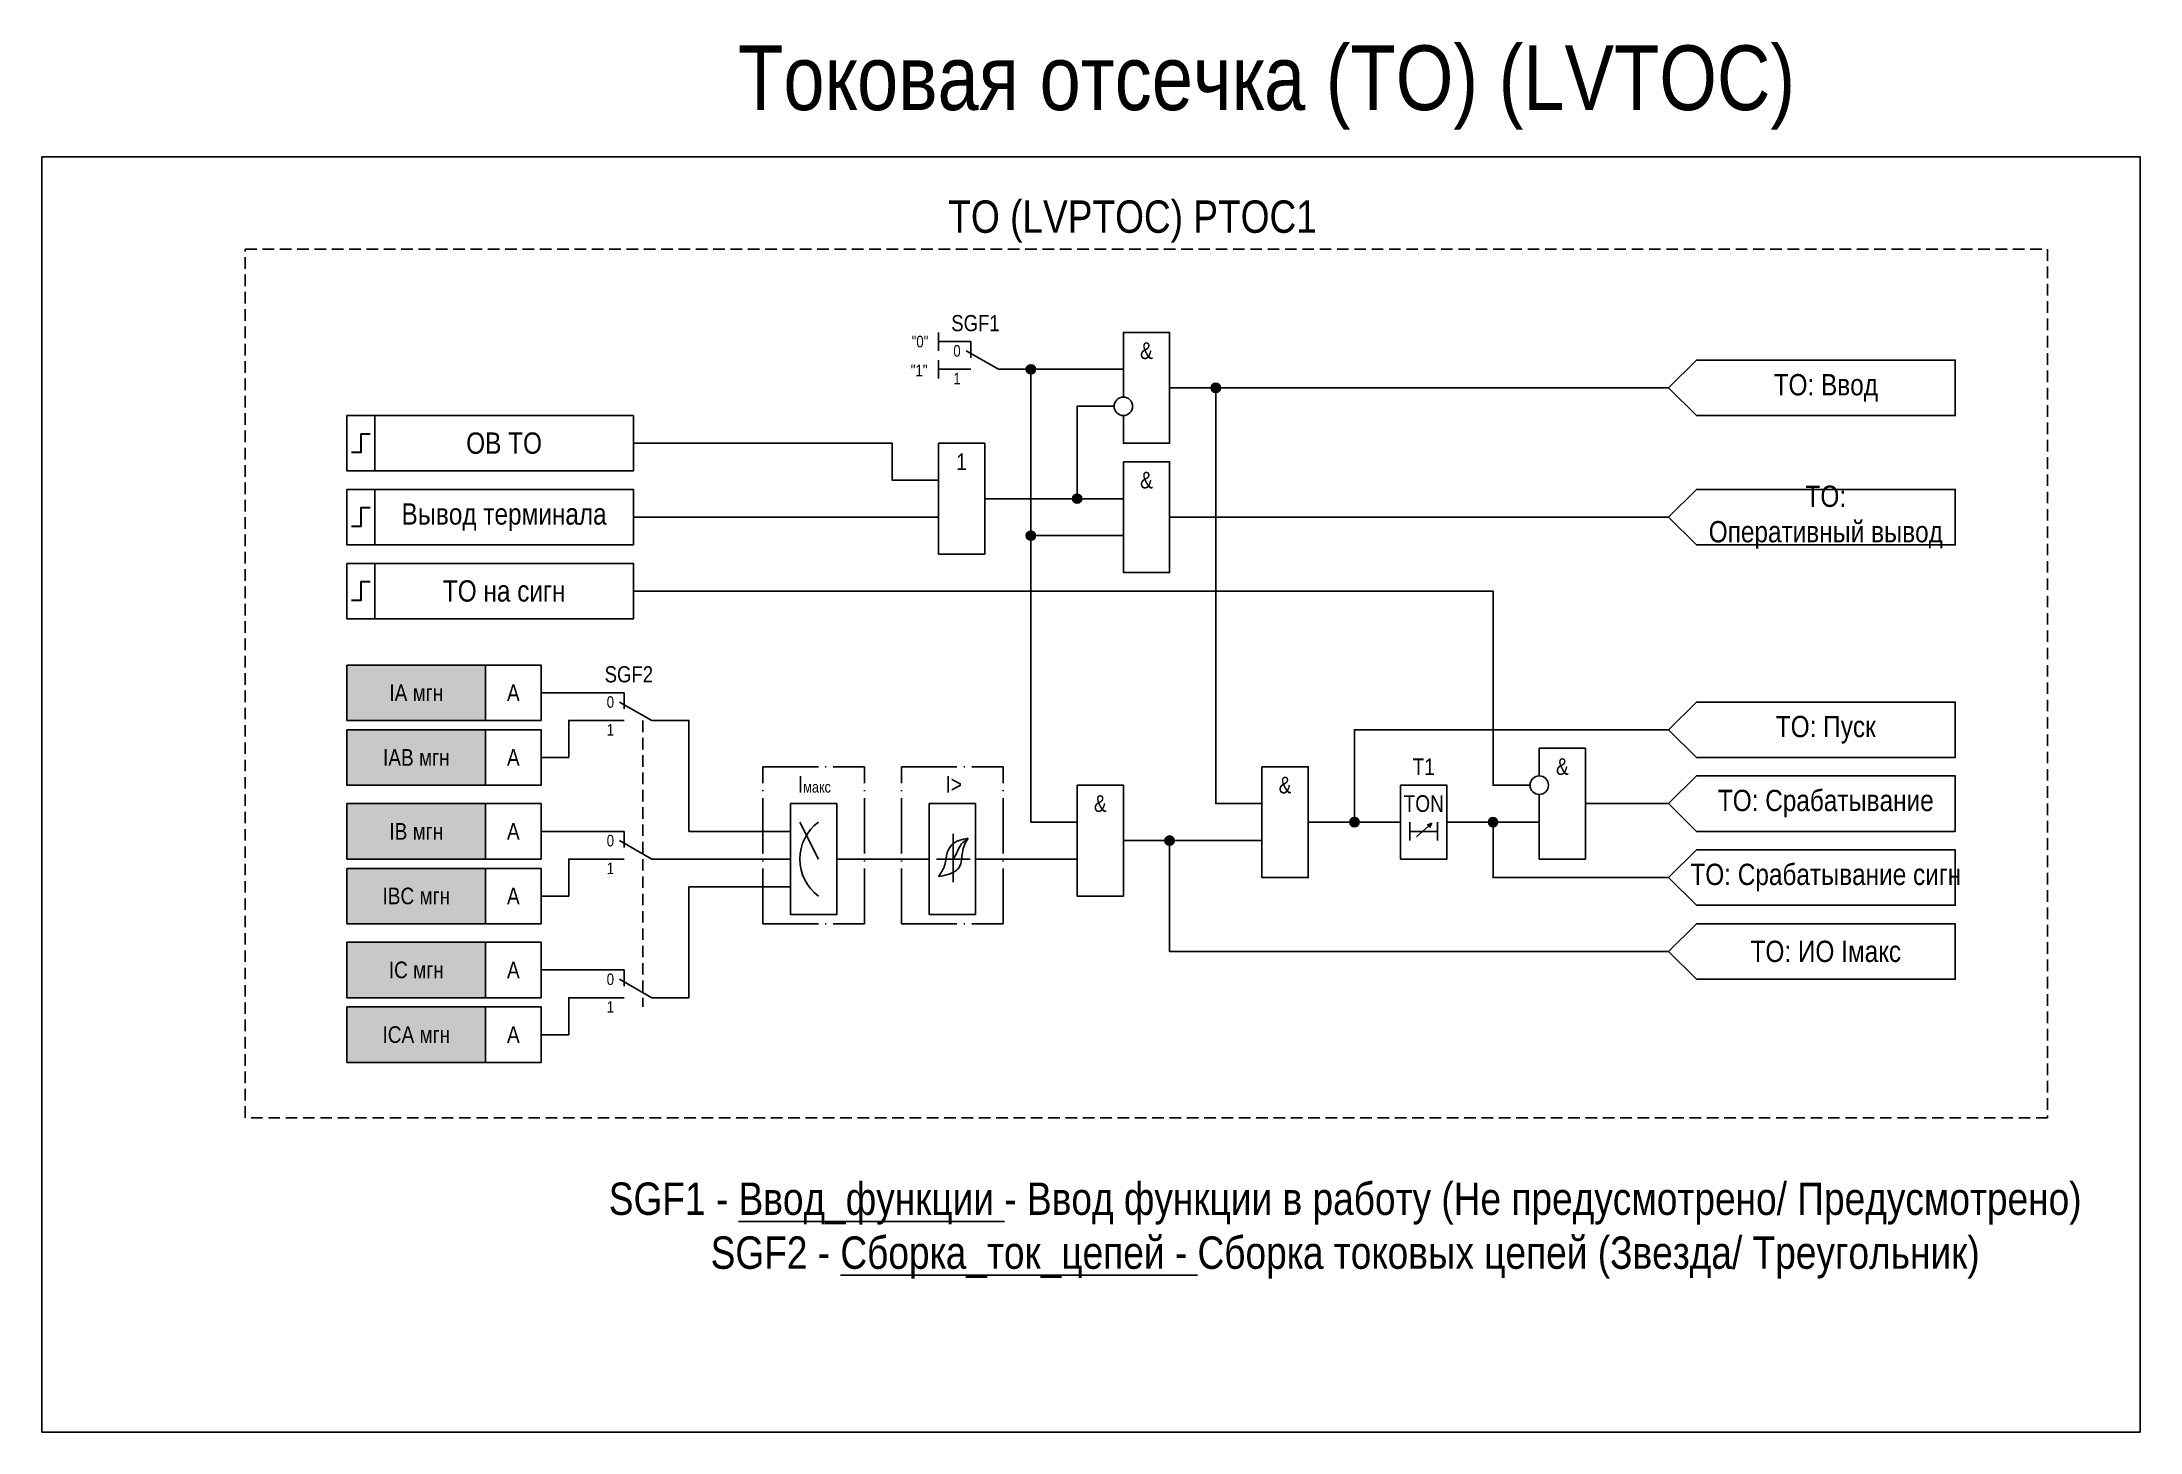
# Model space of a CAD drawing. Header units: millimetres. Extents: x -796 to 375, y -51 to 280.
# Drawn here: x -796 to -569, y 0 to 150.4 of the extents above; entities that cross this region are included whole.
import ezdxf
from ezdxf.enums import TextEntityAlignment as Align

# ---------------------------------------------------------------- set-up
doc = ezdxf.new("R2010")
doc.units = ezdxf.units.MM
doc.linetypes.add('ACAD_ISO04W100', pattern=[30, 24, -3, 0, -3])
doc.linetypes.add('штриховая2', pattern=[0.375, 0.25, -0.125])
doc.layers.add('TEXT', color=7, linetype='Continuous', lineweight=25)
doc.layers.add('Основная', color=7, linetype='Continuous')
doc.styles.add('1.8_Gost_RD', font='ARIALN.TTF', dxfattribs={"height": 1.8})
doc.styles.add('2.5_Gost_RD', font='ARIALN.TTF', dxfattribs={"height": 2.5})
doc.styles.add('3.5_Gost_RD', font='ARIALN.TTF', dxfattribs={"height": 3.5})
doc.styles.add('Вывод', font='ARIALN.TTF', dxfattribs={"height": 2.5})
doc.styles.add('Компонент', font='ARIALN.TTF', dxfattribs={"height": 3.5})

msp = doc.modelspace()

# ---------------------------------------------------------------- texts
at = {"color": 30, "ltscale": 100, "style": '3.5_Gost_RD'}
for s, insert, char_height, width, attachment_point in [('{\\C3;Токовая отсечка (ТО) (LVTOC)}', (-663.5, 145.5), 7, 189, 5), ('ТО (LVРTOC) {\\C6;РTOC1}', (-678, 131), 3.5, 160, 5), ('SGF1 - {\\LВвод_функции} - Ввод функции в работу (Не предусмотрено/ Предусмотрено)\\PSGF2 - {\\LСборка_ток_цепей -} Сборка токовых цепей (Звезда/ Треугольник)', (-655, 27), 3.5, 206.7768, 2)]:
    msp.add_mtext(s, dxfattribs=dict(at, insert=insert, char_height=char_height, width=width, attachment_point=attachment_point))
at = {"ltscale": 100, "char_height": 1.8, "attachment_point": 5}
for s, insert, width, style in [('&', (-676.5, 117), 5, '2.5_Gost_RD'), ('1', (-696.5, 105), 5, '2.5_Gost_RD'), ('&', (-676.5, 103), 5, '2.5_Gost_RD'), ('IA мгн', (-755.5, 80), 15, '1.8_Gost_RD'), ('А', (-745, 80), 6, '1.8_Gost_RD'), ('IAB мгн', (-755.5, 73), 15, '1.8_Gost_RD'), ('А', (-745, 73), 6, '1.8_Gost_RD'), ('T1', (-646.5, 72), 5, '2.5_Gost_RD'), ('&', (-631.5, 72), 5, '2.5_Gost_RD'), ('&', (-661.5, 70), 5, '2.5_Gost_RD'), ('&', (-681.5, 68), 5, '2.5_Gost_RD'), ('TON', (-646.5, 68), 5, '2.5_Gost_RD'), ('IB мгн', (-755.5, 65), 15, '1.8_Gost_RD'), ('А', (-745, 65), 6, '1.8_Gost_RD'), ('IBC мгн', (-755.5, 58), 15, '1.8_Gost_RD'), ('А', (-745, 58), 6, '1.8_Gost_RD'), ('IC мгн', (-755.5, 50), 15, '1.8_Gost_RD'), ('А', (-745, 50), 6, '1.8_Gost_RD'), ('ICA мгн', (-755.5, 43), 15, '1.8_Gost_RD'), ('А', (-745, 43), 6, '1.8_Gost_RD')]:
    msp.add_mtext(s, dxfattribs=dict(at, insert=insert, width=width, style=style))
at = {"ltscale": 100, "insert": (-702, 115.5), "char_height": 1.25, "attachment_point": 1, "style": '3.5_Gost_RD'}
msp.add_mtext_dynamic_manual_height_columns('"1"', width=2, gutter_width=17.5, heights=[0], dxfattribs=at)
at = {"color": 7, "ltscale": 100, "char_height": 1.8, "attachment_point": 1, "style": '1.8_Gost_RD'}
for s, insert in [('\\pi2.7859;I{\\H0.66667x;макс}', (-717, 71)), ('\\pi4.7676;I>', (-703, 71))]:
    msp.add_mtext_dynamic_manual_height_columns(s, width=11, gutter_width=17.5, heights=[0], dxfattribs=dict(at, insert=insert))
at = {"layer": 'TEXT', "ltscale": 100, "char_height": 2.3, "width": 28, "attachment_point": 5, "style": '2.5_Gost_RD'}
for s, insert in [('ТО: Ввод', (-603, 113)), ('ТО:\\P\\pt18.4;Оперативный вывод', (-603, 99))]:
    msp.add_mtext(s, dxfattribs=dict(at, insert=insert))
at = {"layer": 'TEXT', "color": 0, "ltscale": 100, "char_height": 2.3, "width": 28, "attachment_point": 5, "style": '2.5_Gost_RD'}
for s, insert in [('{\\C256;ОВ ТО}', (-746, 107)), ('{\\C256;Вывод терминала}', (-746, 99)), ('{\\C256;ТО на сигн}', (-746, 91)), ('{\\C256;ТО: Пуск}', (-603, 76)), ('{\\C256;ТО: Срабатывание}', (-603, 68)), ('{\\C256;ТО: Срабатывание сигн}', (-603, 60)), ('{\\C256;ТО: ИО Iмакс}', (-603, 52))]:
    msp.add_mtext(s, dxfattribs=dict(at, insert=insert))

# ---------------------------------------------------------------- blocks, each defined once
blk = doc.blocks.new('*U70')
at = {"layer": 'Основная', "linetype": 'ACAD_ISO04W100', "ltscale": 0.25}
for p, q in [((0, 0), (11, 0)), ((0, -17), (0, 0)), ((11, -17), (11, 0)), ((0, -17), (11, -17))]:
    blk.add_line(p, q, dxfattribs=at)
at = {"layer": 'Основная', "style": 'Компонент'}
blk.add_attdef('ОУ', text='', height=3.5, dxfattribs=at).set_placement((11, 0), align=Align.MIDDLE_CENTER)
blk = doc.blocks.new('Точка')
at = {"ltscale": 100}
h = blk.add_hatch(color=256, dxfattribs=at)
h.dxf.hatch_style = 1
edge = h.paths.add_edge_path()
edge.add_arc((0, 0), 0.5, 0, 360)
blk.add_circle((0, 0), 0.5, dxfattribs=at)
blk = doc.blocks.new('*U79')
at = {"layer": 'Основная', "ltscale": 0.35}
blk.add_line((6, 6), (6, 2.5), dxfattribs=at)
at = {"layer": 'Основная', "color": 0}
blk.add_line((0, 0), (7, 4), dxfattribs=at)
blk = doc.blocks.new('*U81')
at = {"layer": 'Основная', "color": 0}
for p, q in [((-3, 6), (-9, 6)), ((-3, 0), (-9, 0)), ((9, 0), (3, 0))]:
    blk.add_line(p, q, dxfattribs=at)
at = {"layer": 'Основная', "ltscale": 0.25, "xscale": -1}
blk.add_blockref('*U79', (3, 0), dxfattribs=at)
at = {"layer": 'Основная'}
for tag, height, style, p in [('ОУ', 3.5, 'Компонент', (-2, 10)), ('В1', 2.5, 'Вывод', (-14, 6)), ('В2', 2.5, 'Вывод', (-6, 4)), ('В3', 2.5, 'Вывод', (-6, -2))]:
    blk.add_attdef(tag, text='', height=height, dxfattribs=dict(at, style=style)).set_placement(p, align=Align.MIDDLE_CENTER)

# ---------------------------------------------------------------- hatches: boundary and pattern name
at = {"ltscale": 100, "true_color": 0xef8637}
h = msp.add_hatch(color=30, dxfattribs=at)
h.dxf.hatch_style = 1
h.paths.add_polyline_path([(-763, 83), (-748, 83), (-748, 77), (-763, 77)])
h = msp.add_hatch(color=30, dxfattribs=at)
h.dxf.hatch_style = 1
h.paths.add_polyline_path([(-763, 76), (-748, 76), (-748, 70), (-763, 70)])
h = msp.add_hatch(color=30, dxfattribs=at)
h.dxf.hatch_style = 1
h.paths.add_polyline_path([(-763, 68), (-748, 68), (-748, 62), (-763, 62)])
h = msp.add_hatch(color=30, dxfattribs=at)
h.dxf.hatch_style = 1
h.paths.add_polyline_path([(-763, 61), (-748, 61), (-748, 55), (-763, 55)])
h = msp.add_hatch(color=30, dxfattribs=at)
h.dxf.hatch_style = 1
h.paths.add_polyline_path([(-763, 53), (-748, 53), (-748, 47), (-763, 47)])
h = msp.add_hatch(color=30, dxfattribs=at)
h.dxf.hatch_style = 1
h.paths.add_polyline_path([(-763, 46), (-748, 46), (-748, 40), (-763, 40)])

# ---------------------------------------------------------------- linework, layer by layer
at = {"ltscale": 100}
for p, q in [((-699, 119), (-699, 117)), ((-699, 118), (-698, 118)), ((-699, 116), (-699, 114)), ((-699, 115), (-698, 115)), ((-732, 91), (-639, 91)), ((-736, 80), (-742, 80)), ((-736, 65), (-742, 65)), ((-727, 62), (-715, 62)), ((-736, 50), (-742, 50))]:
    msp.add_line(p, q, dxfattribs=at)
at = {"linetype": 'штриховая2', "ltscale": 5}
msp.add_line((-731, 77), (-731, 46), dxfattribs=at)
at = {"color": 7, "ltscale": 100}
for p, q in [((-712, 62), (-714, 66)), ((-647.29, 64.4), (-645.62, 65.88)), ((-645.62, 65.88), (-646.14, 65.66)), ((-645.62, 65.88), (-645.88, 65.42)), ((-699.21, 62), (-697.4, 62)), ((-695.58, 62), (-697.4, 62))]:
    msp.add_line(p, q, dxfattribs=at)
msp.add_line((-697.4, 64.72), (-697.4, 59.52))
at = {"color": 3, "ltscale": 100}
msp.add_lwpolyline([(-796, 138), (-569, 138), (-569, 0), (-796, 0)], close=True, dxfattribs=at)
at = {"linetype": 'штриховая2', "ltscale": 5}
msp.add_lwpolyline([(-774, 128), (-579, 128), (-579, 34), (-774, 34)], close=True, dxfattribs=at)
at = {"ltscale": 100}
for points in [[(-679, 112), (-679, 119), (-674, 119), (-674, 107), (-679, 107), (-679, 110)], [(-620, 113), (-617, 116), (-589, 116), (-589, 110), (-617, 110), (-620, 113)], [(-692, 115), (-689, 115), (-689, 66), (-684, 66)], [(-692, 115), (-679, 115)], [(-692, 115), (-689, 115), (-689, 97), (-679, 97)], [(-674, 113), (-620, 113)], [(-674, 113), (-669, 113), (-669, 68), (-664, 68)], [(-694, 101), (-684, 101), (-684, 111), (-680, 111)], [(-732, 107), (-704, 107), (-704, 103), (-699, 103)], [(-694, 101), (-679, 101)], [(-620, 99), (-617, 102), (-589, 102), (-589, 96), (-617, 96), (-620, 99)], [(-732, 99), (-699, 99)], [(-732, 99), (-699, 99)], [(-674, 99), (-620, 99)], [(-732, 91), (-639, 91), (-639, 70), (-635, 70)], [(-620, 76), (-617, 79), (-589, 79), (-589, 73), (-617, 73), (-620, 76)], [(-742, 73), (-739, 73), (-739, 77), (-734, 77)], [(-727, 77), (-726, 77), (-726, 65), (-715, 65)], [(-659, 66), (-654, 66), (-654, 76), (-620, 76)], [(-634, 71), (-634, 74), (-629, 74), (-629, 62), (-634, 62), (-634, 69)], [(-620, 68), (-617, 71), (-589, 71), (-589, 65), (-617, 65), (-620, 68)], [(-659, 66), (-649, 66)], [(-648, 66), (-648, 64)], [(-645, 66), (-645, 64)], [(-644, 66), (-634, 66)], [(-644, 66), (-639, 66), (-639, 60), (-620, 60)], [(-629, 68), (-620, 68)], [(-679, 64), (-664, 64)], [(-679, 64), (-664, 64)], [(-679, 64), (-674, 64), (-674, 52), (-620, 52)], [(-648, 65), (-645, 65)], [(-742, 58), (-739, 58), (-739, 62), (-734, 62)], [(-710, 62), (-700, 62)], [(-695, 62), (-684, 62)], [(-620, 60), (-617, 63), (-589, 63), (-589, 57), (-617, 57), (-620, 60)], [(-727, 47), (-726, 47), (-726, 59), (-715, 59)], [(-620, 52), (-617, 55), (-589, 55), (-589, 49), (-617, 49), (-620, 52)], [(-742, 43), (-739, 43), (-739, 47), (-734, 47)]]:
    msp.add_lwpolyline(points, dxfattribs=at)
for points in [[(-763, 110), (-760, 110), (-760, 104), (-763, 104)], [(-763, 110), (-732, 110), (-732, 104), (-763, 104)], [(-699, 107), (-694, 107), (-694, 95), (-699, 95)], [(-679, 105), (-674, 105), (-674, 93), (-679, 93)], [(-763, 102), (-732, 102), (-732, 96), (-763, 96)], [(-763, 102), (-760, 102), (-760, 96), (-763, 96)], [(-763, 94), (-760, 94), (-760, 88), (-763, 88)], [(-763, 94), (-732, 94), (-732, 88), (-763, 88)], [(-763, 83), (-748, 83), (-748, 77), (-763, 77)], [(-748, 83), (-742, 83), (-742, 77), (-748, 77)], [(-763, 76), (-748, 76), (-748, 70), (-763, 70)], [(-748, 76), (-742, 76), (-742, 70), (-748, 70)], [(-664, 72), (-659, 72), (-659, 60), (-664, 60)], [(-684, 70), (-679, 70), (-679, 58), (-684, 58)], [(-649, 70), (-644, 70), (-644, 62), (-649, 62)], [(-763, 68), (-748, 68), (-748, 62), (-763, 62)], [(-748, 68), (-742, 68), (-742, 62), (-748, 62)], [(-715, 68), (-710, 68), (-710, 56), (-715, 56)], [(-700, 68), (-695, 68), (-695, 56), (-700, 56)], [(-763, 61), (-748, 61), (-748, 55), (-763, 55)], [(-748, 61), (-742, 61), (-742, 55), (-748, 55)], [(-763, 53), (-748, 53), (-748, 47), (-763, 47)], [(-748, 53), (-742, 53), (-742, 47), (-748, 47)], [(-763, 46), (-748, 46), (-748, 40), (-763, 40)], [(-748, 46), (-742, 46), (-742, 40), (-748, 40)]]:
    msp.add_lwpolyline(points, close=True, dxfattribs=at)
at = {"lineweight": 30, "ltscale": 100}
for points in [[(-760.5, 108), (-761.5, 108), (-761.5, 106), (-762.5, 106)], [(-760.5, 100), (-761.5, 100), (-761.5, 98), (-762.5, 98)], [(-760.5, 92), (-761.5, 92), (-761.5, 90), (-762.5, 90)]]:
    msp.add_lwpolyline(points, dxfattribs=at)
msp.add_circle((-679, 111), 1)
at = {"ltscale": 100}
msp.add_circle((-634, 70), 1, dxfattribs=at)
at = {"color": 7, "ltscale": 100}
msp.add_arc((-709, 62), 5, 126.8699, 233.1301, dxfattribs=at)
for points in [[(-698.2, 61.92), (-698.05, 62.71), (-697.56, 63.54), (-695.8, 64.26)], [(-697.4, 62), (-697, 62.72), (-696.53, 63.6), (-695.8, 64.26)], [(-696.52, 61.92), (-696.4, 62.71), (-696.19, 63.54), (-695.8, 64.26)], [(-698.2, 61.92), (-698.4, 61.13), (-699, 60.12)], [(-696.52, 61.92), (-696.75, 61.13), (-697.24, 60.67), (-699, 60.12)]]:
    msp.add_spline(points, degree=3)

# ---------------------------------------------------------------- block references
at = {"ltscale": 100}
for p in [(-689, 115), (-669, 113), (-684, 101), (-689, 97), (-654, 66), (-639, 66), (-674, 64)]:
    msp.add_blockref('Точка', p, dxfattribs=at)
at = {"layer": 'Основная', "ltscale": 0.25, "xscale": 0.5, "yscale": 0.5, "zscale": 0.5}
msp.add_blockref('*U81', (-694, 115), dxfattribs=at).add_auto_attribs({'ОУ': 'SGF1', 'В1': '"0"', 'В2': '0', 'В3': '1'})
at = {"layer": 'Основная', "ltscale": 0.25}
ref = msp.add_blockref('*U81', (-731.5, 77), dxfattribs=dict(at, xscale=0.5, yscale=0.5, zscale=0.5))
ref.add_attrib('ОУ', 'SGF2', dxfattribs={"height": 1.75, "style": 'Компонент'}).set_placement((-732.5, 82), align=Align.MIDDLE_CENTER)
ref.add_attrib('В2', '0', dxfattribs={"height": 1.25, "style": 'Вывод'}).set_placement((-734.5, 79), align=Align.MIDDLE_CENTER)
ref.add_attrib('В3', '1', dxfattribs={"height": 1.25, "style": 'Вывод'}).set_placement((-734.5, 76), align=Align.MIDDLE_CENTER)
for p in [(-718, 72), (-703, 72)]:
    msp.add_blockref('*U70', p, dxfattribs=at)
ref = msp.add_blockref('*U81', (-731.5, 62), dxfattribs=dict(at, xscale=0.5, yscale=0.5, zscale=0.5))
ref.add_attrib('В2', '0', dxfattribs={"height": 1.25, "style": 'Вывод'}).set_placement((-734.5, 64), align=Align.MIDDLE_CENTER)
ref.add_attrib('В3', '1', dxfattribs={"height": 1.25, "style": 'Вывод'}).set_placement((-734.5, 61), align=Align.MIDDLE_CENTER)
ref = msp.add_blockref('*U81', (-731.5, 47), dxfattribs=dict(at, xscale=0.5, yscale=0.5, zscale=0.5))
ref.add_attrib('В2', '0', dxfattribs={"height": 1.25, "style": 'Вывод'}).set_placement((-734.5, 49), align=Align.MIDDLE_CENTER)
ref.add_attrib('В3', '1', dxfattribs={"height": 1.25, "style": 'Вывод'}).set_placement((-734.5, 46), align=Align.MIDDLE_CENTER)

msp.set_redraw_order([(e.dxf.handle, doc.entitydb.next_handle()) for e in msp.query("TEXT MTEXT ATTDEF DIMENSION ARC_DIMENSION")])  # texts and dimensions are drawn at this point

doc.saveas('drawing.dxf')
